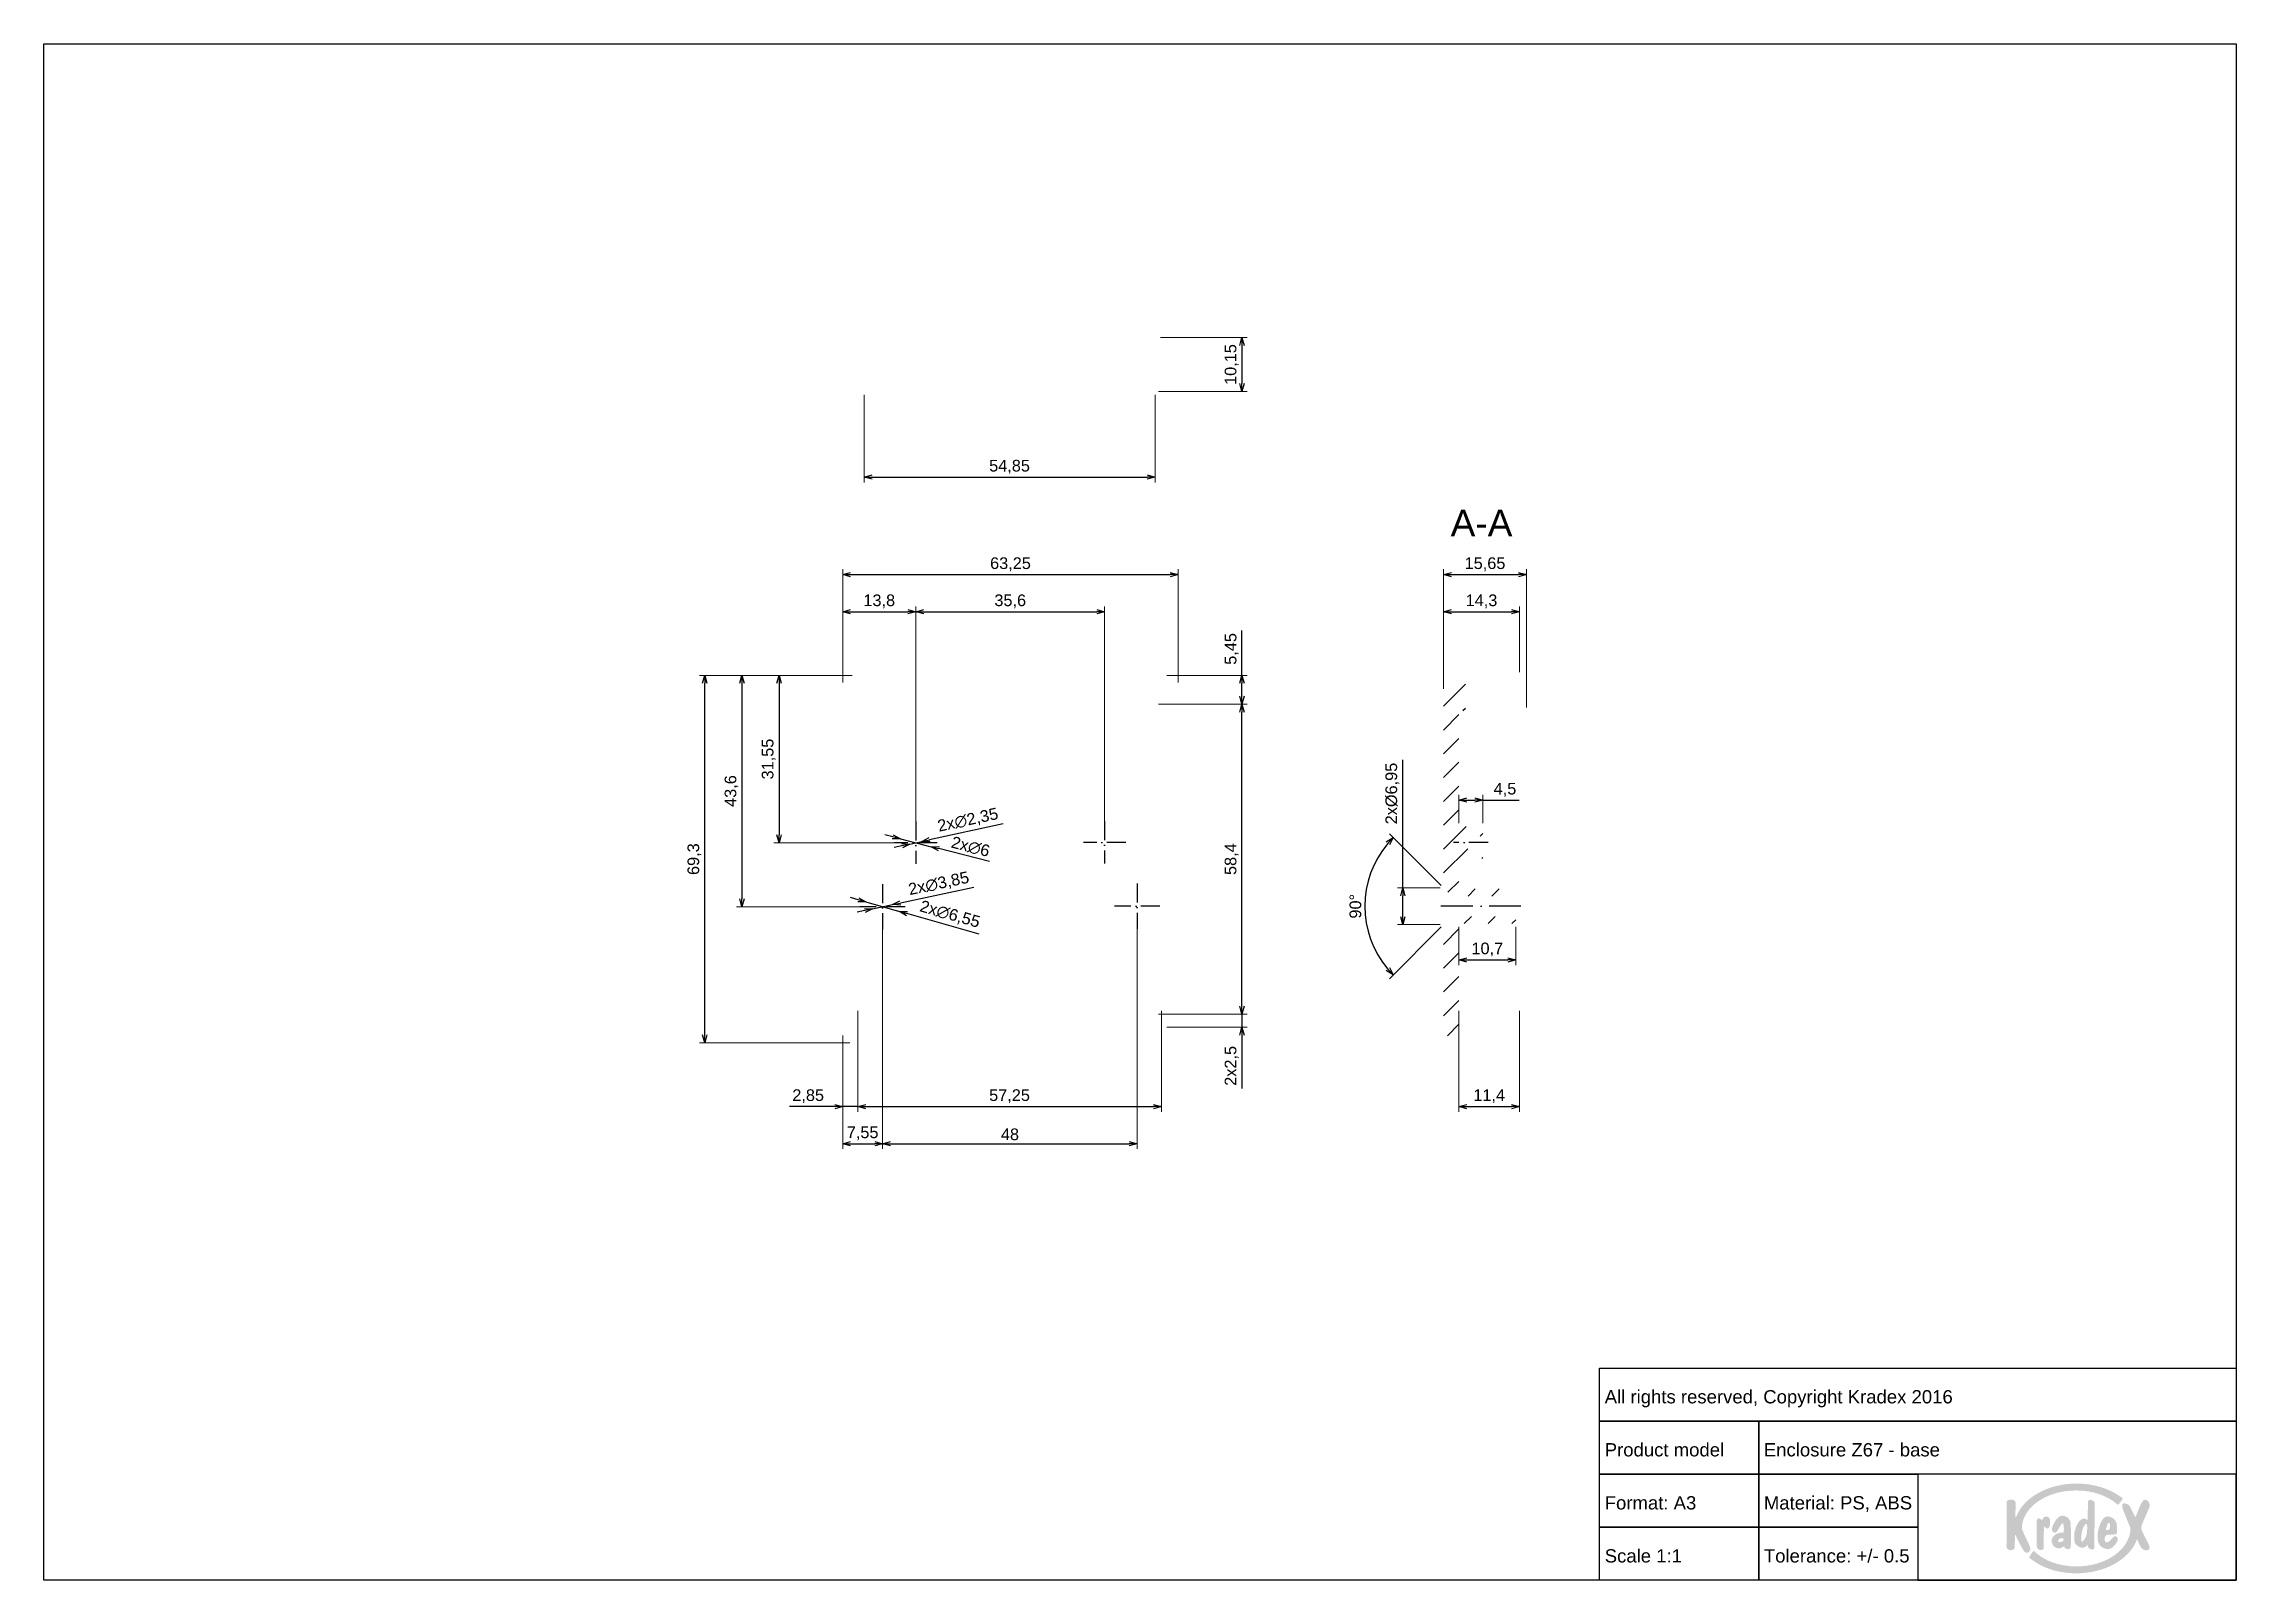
# Paper-space layout 'Base' of a CAD drawing. Header units: millimetres. Extents: x 0 to 414, y 1 to 290.
import ezdxf

# ---------------------------------------------------------------- set-up
doc = ezdxf.new("R2010")
doc.units = ezdxf.units.MM
doc.linetypes.add('ACAD_ISO10W100', pattern=[18, 12, -3, 0, -3])
for name, color, linetype, lineweight in [('MD_Annotation', 7, 'Continuous', 25), ('MD_Axes', 7, 'ACAD_ISO10W100', 25), ('MD_Hatching', 7, 'Continuous', 25)]:
    doc.layers.add(name, color=color, linetype=linetype, lineweight=lineweight)
doc.layers.add('Tabelka', color=7, linetype='Continuous')
doc.styles.get("Standard").update_dxf_attribs({"font": 'arial.ttf'})
doc.dimstyles.new('ISO-25', dxfattribs={"dimtxt": 2.2, "dimasz": 1.5, "dimexe": 1, "dimexo": 0.625, "dimtad": 1, "dimrnd": 0.05, "dimtxsty": 'Standard', "dimblk": 'OPEN30', "dimcen": 2.5, "dimadec": 0, "dimazin": 0, "dimtfac": 1, "dimtmove": 0, "dimatfit": 3, "dimfxl": 1, "dimlwe": 18, "dimarcsym": 0})

psp = doc.layouts.new('Base')

# ---------------------------------------------------------------- texts
at = {"insert": (293.511, 40.533), "char_height": 2.5, "attachment_point": 1}
psp.add_mtext_dynamic_manual_height_columns('\\P All rights reserved, Copyright Kradex 2016', width=120, gutter_width=12.5, heights=[0], dxfattribs=at)
at = {"layer": 'MD_Annotation', "color": 7, "insert": (271.262, 197.346), "char_height": 5, "width": 14.16439, "attachment_point": 8}
psp.add_mtext('A-A', dxfattribs=at)
at = {"layer": 'Tabelka', "char_height": 2.5, "attachment_point": 1}
for s, width, heights, insert in [('\\pi15;\\P\\pi0; Product model', 30, [9.962], (293.511, 30.533)), ('\\P Enclosure Z67 - base ', 90, [0], (323.511, 30.533)), ('\\P Format: A3', 30, [0], (293.511, 20.533)), ('\\P Material: PS, ABS', 30, [0], (323.511, 20.533)), ('\\P Scale 1:1', 30, [0], (293.511, 10.533)), ('\\P Tolerance: +/- 0.5', 30, [0], (323.511, 10.533))]:
    psp.add_mtext_dynamic_manual_height_columns(s, width=width, gutter_width=12.5, heights=heights, dxfattribs=dict(at, insert=insert))

# ---------------------------------------------------------------- blocks, each defined once
blk = doc.blocks.new('_Open30')
at = {"color": 0, "linetype": 'ByBlock', "lineweight": -2}
for p, q in [((-1, 0.27), (0, 0)), ((0, 0), (-1, -0.27)), ((0, 0), (-1, 0))]:
    blk.add_line(p, q, dxfattribs=at)
blk = doc.blocks.new('*D25')
at = {"layer": 'Defpoints', "color": 0, "transparency": 16777216}
for p in [(214.1, 190.13), (150.84, 169.13), (214.1, 169.13)]:
    blk.add_point(p, dxfattribs=at)
at = {"layer": 'MD_Annotation', "color": 0, "lineweight": 18, "transparency": 16777216}
for p, q in [((150.84, 169.76), (150.84, 191.13)), ((214.1, 169.76), (214.1, 191.13))]:
    blk.add_line(p, q, dxfattribs=at)
at = {"layer": 'MD_Annotation', "color": 0, "lineweight": -2, "transparency": 16777216}
blk.add_line((152.34, 190.13), (212.6, 190.13), dxfattribs=at)
at = {"layer": 'MD_Annotation', "color": 0, "lineweight": -2, "transparency": 16777216, "xscale": 1.5, "yscale": 1.5, "zscale": 1.5, "rotation": 180}
blk.add_blockref('_Open30', (150.84, 190.13), dxfattribs=at)
at = {"layer": 'MD_Annotation', "color": 0, "lineweight": -2, "transparency": 16777216, "xscale": 1.5, "yscale": 1.5, "zscale": 1.5}
blk.add_blockref('_Open30', (214.1, 190.13), dxfattribs=at)
at = {"layer": 'MD_Annotation', "color": 0, "transparency": 16777216, "insert": (182.47, 192.08), "char_height": 2.2, "attachment_point": 5}
blk.add_mtext('63,25', dxfattribs=at)
blk = doc.blocks.new('*D26')
at = {"layer": 'Defpoints', "color": 0, "transparency": 16777216}
for p in [(124.84, 171.13), (152.83, 171.13), (152.83, 101.83)]:
    blk.add_point(p, dxfattribs=at)
at = {"layer": 'MD_Annotation', "color": 0, "lineweight": 18, "transparency": 16777216}
for p, q in [((152.21, 171.13), (123.84, 171.13)), ((152.21, 101.83), (123.84, 101.83))]:
    blk.add_line(p, q, dxfattribs=at)
at = {"layer": 'MD_Annotation', "color": 0, "lineweight": -2, "transparency": 16777216}
blk.add_line((124.84, 103.33), (124.84, 169.63), dxfattribs=at)
at = {"layer": 'MD_Annotation', "color": 0, "lineweight": -2, "transparency": 16777216, "xscale": 1.5, "yscale": 1.5, "zscale": 1.5}
for p, rotation in [((124.84, 171.13), 90), ((124.84, 101.83), 270)]:
    blk.add_blockref('_Open30', p, dxfattribs=dict(at, rotation=rotation))
at = {"layer": 'MD_Annotation', "color": 0, "transparency": 16777216, "insert": (122.89, 136.48), "char_height": 2.2, "attachment_point": 5, "rotation": 90}
blk.add_mtext('69,3', dxfattribs=at)
blk = doc.blocks.new('*D27')
at = {"layer": 'Defpoints', "color": 0, "transparency": 16777216}
for p in [(164.62, 183.13), (150.84, 169.13), (164.62, 142.58)]:
    blk.add_point(p, dxfattribs=at)
at = {"layer": 'MD_Annotation', "color": 0, "lineweight": 18, "transparency": 16777216}
for p, q in [((150.84, 169.76), (150.84, 184.13)), ((164.62, 143.2), (164.62, 184.13))]:
    blk.add_line(p, q, dxfattribs=at)
at = {"layer": 'MD_Annotation', "color": 0, "lineweight": -2, "transparency": 16777216}
blk.add_line((152.34, 183.13), (163.12, 183.13), dxfattribs=at)
at = {"layer": 'MD_Annotation', "color": 0, "lineweight": -2, "transparency": 16777216, "xscale": 1.5, "yscale": 1.5, "zscale": 1.5, "rotation": 180}
blk.add_blockref('_Open30', (150.84, 183.13), dxfattribs=at)
at = {"layer": 'MD_Annotation', "color": 0, "lineweight": -2, "transparency": 16777216, "xscale": 1.5, "yscale": 1.5, "zscale": 1.5}
blk.add_blockref('_Open30', (164.62, 183.13), dxfattribs=at)
at = {"layer": 'MD_Annotation', "color": 0, "transparency": 16777216, "insert": (157.73, 185.08), "char_height": 2.2, "attachment_point": 5}
blk.add_mtext('13,8', dxfattribs=at)
blk = doc.blocks.new('*D28')
at = {"layer": 'Defpoints', "color": 0, "transparency": 16777216}
for p in [(200.22, 183.13), (164.62, 142.58), (200.22, 142.63)]:
    blk.add_point(p, dxfattribs=at)
at = {"layer": 'MD_Annotation', "color": 0, "lineweight": 18, "transparency": 16777216}
for p, q in [((164.62, 143.2), (164.62, 184.13)), ((200.22, 143.25), (200.22, 184.13))]:
    blk.add_line(p, q, dxfattribs=at)
at = {"layer": 'MD_Annotation', "color": 0, "lineweight": -2, "transparency": 16777216}
blk.add_line((166.12, 183.13), (198.72, 183.13), dxfattribs=at)
at = {"layer": 'MD_Annotation', "color": 0, "lineweight": -2, "transparency": 16777216, "xscale": 1.5, "yscale": 1.5, "zscale": 1.5, "rotation": 180}
blk.add_blockref('_Open30', (164.62, 183.13), dxfattribs=at)
at = {"layer": 'MD_Annotation', "color": 0, "lineweight": -2, "transparency": 16777216, "xscale": 1.5, "yscale": 1.5, "zscale": 1.5}
blk.add_blockref('_Open30', (200.22, 183.13), dxfattribs=at)
at = {"layer": 'MD_Annotation', "color": 0, "transparency": 16777216, "insert": (182.42, 185.08), "char_height": 2.2, "attachment_point": 5}
blk.add_mtext('35,6', dxfattribs=at)
blk = doc.blocks.new('*D29')
at = {"layer": 'Defpoints', "color": 0, "transparency": 16777216}
for p in [(158.37, 124.23), (150.84, 103.83), (158.37, 82.83)]:
    blk.add_point(p, dxfattribs=at)
at = {"layer": 'MD_Annotation', "color": 0, "lineweight": 18, "transparency": 16777216}
for p, q in [((158.37, 123.6), (158.37, 81.83)), ((150.84, 103.2), (150.84, 81.83))]:
    blk.add_line(p, q, dxfattribs=at)
at = {"layer": 'MD_Annotation', "color": 0, "lineweight": -2, "transparency": 16777216}
blk.add_line((152.34, 82.83), (156.87, 82.83), dxfattribs=at)
at = {"layer": 'MD_Annotation', "color": 0, "lineweight": -2, "transparency": 16777216, "xscale": 1.5, "yscale": 1.5, "zscale": 1.5, "rotation": 180}
blk.add_blockref('_Open30', (150.84, 82.83), dxfattribs=at)
at = {"layer": 'MD_Annotation', "color": 0, "lineweight": -2, "transparency": 16777216, "xscale": 1.5, "yscale": 1.5, "zscale": 1.5}
blk.add_blockref('_Open30', (158.37, 82.83), dxfattribs=at)
at = {"layer": 'MD_Annotation', "color": 0, "transparency": 16777216, "insert": (154.6, 84.77), "char_height": 2.2, "attachment_point": 5}
blk.add_mtext('7,55', dxfattribs=at)
blk = doc.blocks.new('*D30')
at = {"layer": 'Defpoints', "color": 0, "transparency": 16777216}
for p in [(158.37, 124.23), (206.37, 124.33), (206.37, 82.83)]:
    blk.add_point(p, dxfattribs=at)
at = {"layer": 'MD_Annotation', "color": 0, "lineweight": 18, "transparency": 16777216}
for p, q in [((158.37, 123.6), (158.37, 81.83)), ((206.37, 123.7), (206.37, 81.83))]:
    blk.add_line(p, q, dxfattribs=at)
at = {"layer": 'MD_Annotation', "color": 0, "lineweight": -2, "transparency": 16777216}
blk.add_line((159.87, 82.83), (204.87, 82.83), dxfattribs=at)
at = {"layer": 'MD_Annotation', "color": 0, "lineweight": -2, "transparency": 16777216, "xscale": 1.5, "yscale": 1.5, "zscale": 1.5, "rotation": 180}
blk.add_blockref('_Open30', (158.37, 82.83), dxfattribs=at)
at = {"layer": 'MD_Annotation', "color": 0, "lineweight": -2, "transparency": 16777216, "xscale": 1.5, "yscale": 1.5, "zscale": 1.5}
blk.add_blockref('_Open30', (206.37, 82.83), dxfattribs=at)
at = {"layer": 'MD_Annotation', "color": 0, "transparency": 16777216, "insert": (182.37, 84.58), "char_height": 2.2, "attachment_point": 5}
blk.add_mtext('48', dxfattribs=at)
blk = doc.blocks.new('*D31')
at = {"layer": 'Defpoints', "color": 0, "transparency": 16777216}
for p in [(152.83, 171.13), (138.84, 139.58), (161.62, 139.58)]:
    blk.add_point(p, dxfattribs=at)
at = {"layer": 'MD_Annotation', "color": 0, "lineweight": 18, "transparency": 16777216}
for p, q in [((152.21, 171.13), (137.84, 171.13)), ((160.99, 139.58), (137.84, 139.58))]:
    blk.add_line(p, q, dxfattribs=at)
at = {"layer": 'MD_Annotation', "color": 0, "lineweight": -2, "transparency": 16777216}
blk.add_line((138.84, 169.63), (138.84, 141.08), dxfattribs=at)
at = {"layer": 'MD_Annotation', "color": 0, "lineweight": -2, "transparency": 16777216, "xscale": 1.5, "yscale": 1.5, "zscale": 1.5}
for p, rotation in [((138.84, 171.13), 90), ((138.84, 139.58), 270)]:
    blk.add_blockref('_Open30', p, dxfattribs=dict(at, rotation=rotation))
at = {"layer": 'MD_Annotation', "color": 0, "transparency": 16777216, "insert": (136.89, 155.35), "char_height": 2.2, "attachment_point": 5, "rotation": 90}
blk.add_mtext('31,55', dxfattribs=at)
blk = doc.blocks.new('*D32')
at = {"layer": 'Defpoints', "color": 0, "transparency": 16777216}
for p in [(153.24, 171.13), (131.84, 127.5), (155.09, 127.5)]:
    blk.add_point(p, dxfattribs=at)
at = {"layer": 'MD_Annotation', "color": 0, "lineweight": 18, "transparency": 16777216}
for p, q in [((152.62, 171.13), (130.84, 171.13)), ((154.47, 127.5), (130.84, 127.5))]:
    blk.add_line(p, q, dxfattribs=at)
at = {"layer": 'MD_Annotation', "color": 0, "lineweight": -2, "transparency": 16777216}
blk.add_line((131.84, 169.63), (131.84, 129), dxfattribs=at)
at = {"layer": 'MD_Annotation', "color": 0, "lineweight": -2, "transparency": 16777216, "xscale": 1.5, "yscale": 1.5, "zscale": 1.5}
for p, rotation in [((131.84, 171.13), 90), ((131.84, 127.5), 270)]:
    blk.add_blockref('_Open30', p, dxfattribs=dict(at, rotation=rotation))
at = {"layer": 'MD_Annotation', "color": 0, "transparency": 16777216, "insert": (129.89, 149.32), "char_height": 2.2, "attachment_point": 5, "rotation": 90}
blk.add_mtext('43,6', dxfattribs=at)
blk = doc.blocks.new('*D33')
at = {"layer": 'Defpoints', "color": 0, "transparency": 16777216}
for p in [(163.47, 139.33), (165.77, 139.83)]:
    blk.add_point(p, dxfattribs=at)
at = {"layer": 'MD_Annotation', "color": 0, "lineweight": -2, "transparency": 16777216}
for p, q in [((181.07, 143.14), (167.23, 140.14)), ((162, 139.01), (160.54, 138.69)), ((163.47, 139.33), (165.77, 139.83))]:
    blk.add_line(p, q, dxfattribs=at)
at = {"layer": 'MD_Annotation', "color": 0, "lineweight": -2, "transparency": 16777216, "xscale": 1.5, "yscale": 1.5, "zscale": 1.5}
for p, rotation in [((165.77, 139.83), 192.2193634947189), ((163.47, 139.33), 12.21936349471884)]:
    blk.add_blockref('_Open30', p, dxfattribs=dict(at, rotation=rotation))
at = {"layer": 'MD_Annotation', "color": 0, "transparency": 16777216, "insert": (174.46, 143.74), "char_height": 2.2, "attachment_point": 5, "rotation": 12.2194}
blk.add_mtext('2x∅2,35', dxfattribs=at)
blk = doc.blocks.new('*D34')
at = {"layer": 'Defpoints', "color": 0, "transparency": 16777216}
for p in [(161.71, 140.32), (167.52, 138.83)]:
    blk.add_point(p, dxfattribs=at)
at = {"layer": 'MD_Annotation', "color": 0, "lineweight": -2, "transparency": 16777216}
for p, q in [((160.26, 140.7), (158.81, 141.07)), ((161.71, 140.32), (167.52, 138.83)), ((178.53, 136.01), (168.98, 138.46))]:
    blk.add_line(p, q, dxfattribs=at)
at = {"layer": 'MD_Annotation', "color": 0, "lineweight": -2, "transparency": 16777216, "xscale": 1.5, "yscale": 1.5, "zscale": 1.5}
for p, rotation in [((161.71, 140.32), 345.6069136427466), ((167.52, 138.83), 165.6069136427465)]:
    blk.add_blockref('_Open30', p, dxfattribs=dict(at, rotation=rotation))
at = {"layer": 'MD_Annotation', "color": 0, "transparency": 16777216, "insert": (174.93, 138.8), "char_height": 2.2, "attachment_point": 5, "rotation": 345.6069}
blk.add_mtext('2x∅6', dxfattribs=at)
blk = doc.blocks.new('*D35')
at = {"layer": 'Defpoints', "color": 0, "transparency": 16777216}
for p in [(156.48, 127.11), (160.25, 127.9)]:
    blk.add_point(p, dxfattribs=at)
at = {"layer": 'MD_Annotation', "color": 0, "lineweight": -2, "transparency": 16777216}
for p, q in [((175.57, 131.13), (161.72, 128.21)), ((155.02, 126.8), (153.55, 126.49)), ((156.48, 127.11), (160.25, 127.9))]:
    blk.add_line(p, q, dxfattribs=at)
at = {"layer": 'MD_Annotation', "color": 0, "lineweight": -2, "transparency": 16777216, "xscale": 1.5, "yscale": 1.5, "zscale": 1.5}
for p, rotation in [((160.25, 127.9), 191.8884390654958), ((156.48, 127.11), 11.88843906549582)]:
    blk.add_blockref('_Open30', p, dxfattribs=dict(at, rotation=rotation))
at = {"layer": 'MD_Annotation', "color": 0, "transparency": 16777216, "insert": (168.97, 131.76), "char_height": 2.2, "attachment_point": 5, "rotation": 11.8884}
blk.add_mtext('2x∅3,85', dxfattribs=at)
blk = doc.blocks.new('*D36')
at = {"layer": 'Defpoints', "color": 0, "transparency": 16777216}
for p in [(155.22, 128.4), (161.52, 126.61)]:
    blk.add_point(p, dxfattribs=at)
at = {"layer": 'MD_Annotation', "color": 0, "lineweight": -2, "transparency": 16777216}
for p, q in [((153.77, 128.81), (152.33, 129.22)), ((155.22, 128.4), (161.52, 126.61)), ((176.58, 122.33), (162.96, 126.2))]:
    blk.add_line(p, q, dxfattribs=at)
at = {"layer": 'MD_Annotation', "color": 0, "lineweight": -2, "transparency": 16777216, "xscale": 1.5, "yscale": 1.5, "zscale": 1.5}
for p, rotation in [((155.22, 128.4), 344.1389193165032), ((161.52, 126.61), 164.1389193165031)]:
    blk.add_blockref('_Open30', p, dxfattribs=dict(at, rotation=rotation))
at = {"layer": 'MD_Annotation', "color": 0, "transparency": 16777216, "insert": (171.03, 125.97), "char_height": 2.2, "attachment_point": 5, "rotation": 344.1389}
blk.add_mtext('2x∅6,55', dxfattribs=at)
blk = doc.blocks.new('*D38')
at = {"layer": 'Defpoints', "color": 0, "transparency": 16777216}
for p in [(153.67, 108.48), (210.92, 108.48), (210.92, 89.83)]:
    blk.add_point(p, dxfattribs=at)
at = {"layer": 'MD_Annotation', "color": 0, "lineweight": 18, "transparency": 16777216}
for p, q in [((153.67, 107.85), (153.67, 88.83)), ((210.92, 107.85), (210.92, 88.83))]:
    blk.add_line(p, q, dxfattribs=at)
at = {"layer": 'MD_Annotation', "color": 0, "lineweight": -2, "transparency": 16777216}
blk.add_line((155.17, 89.83), (209.42, 89.83), dxfattribs=at)
at = {"layer": 'MD_Annotation', "color": 0, "lineweight": -2, "transparency": 16777216, "xscale": 1.5, "yscale": 1.5, "zscale": 1.5, "rotation": 180}
blk.add_blockref('_Open30', (153.67, 89.83), dxfattribs=at)
at = {"layer": 'MD_Annotation', "color": 0, "lineweight": -2, "transparency": 16777216, "xscale": 1.5, "yscale": 1.5, "zscale": 1.5}
blk.add_blockref('_Open30', (210.92, 89.83), dxfattribs=at)
at = {"layer": 'MD_Annotation', "color": 0, "transparency": 16777216, "insert": (182.29, 91.78), "char_height": 2.2, "attachment_point": 5}
blk.add_mtext('57,25', dxfattribs=at)
blk = doc.blocks.new('*D39')
at = {"layer": 'Defpoints', "color": 0, "transparency": 16777216}
for p in [(278.4, 183.13), (278.4, 171.13), (264.1, 167.99)]:
    blk.add_point(p, dxfattribs=at)
at = {"layer": 'MD_Annotation', "color": 0, "lineweight": 18, "transparency": 16777216}
for p, q in [((264.1, 168.61), (264.1, 184.13)), ((278.4, 171.75), (278.4, 184.13))]:
    blk.add_line(p, q, dxfattribs=at)
at = {"layer": 'MD_Annotation', "color": 0, "lineweight": -2, "transparency": 16777216}
blk.add_line((265.6, 183.13), (276.9, 183.13), dxfattribs=at)
at = {"layer": 'MD_Annotation', "color": 0, "lineweight": -2, "transparency": 16777216, "xscale": 1.5, "yscale": 1.5, "zscale": 1.5, "rotation": 180}
blk.add_blockref('_Open30', (264.1, 183.13), dxfattribs=at)
at = {"layer": 'MD_Annotation', "color": 0, "lineweight": -2, "transparency": 16777216, "xscale": 1.5, "yscale": 1.5, "zscale": 1.5}
blk.add_blockref('_Open30', (278.4, 183.13), dxfattribs=at)
at = {"layer": 'MD_Annotation', "color": 0, "transparency": 16777216, "insert": (271.25, 185.08), "char_height": 2.2, "attachment_point": 5}
blk.add_mtext('14,3', dxfattribs=at)
blk = doc.blocks.new('*D40')
at = {"layer": 'Defpoints', "color": 0, "transparency": 16777216}
for p in [(279.75, 190.13), (264.1, 167.99), (279.75, 164.43)]:
    blk.add_point(p, dxfattribs=at)
at = {"layer": 'MD_Annotation', "color": 0, "lineweight": 18, "transparency": 16777216}
for p, q in [((264.1, 168.61), (264.1, 191.13)), ((279.75, 165.05), (279.75, 191.13))]:
    blk.add_line(p, q, dxfattribs=at)
at = {"layer": 'MD_Annotation', "color": 0, "lineweight": -2, "transparency": 16777216}
blk.add_line((265.6, 190.13), (278.25, 190.13), dxfattribs=at)
at = {"layer": 'MD_Annotation', "color": 0, "lineweight": -2, "transparency": 16777216, "xscale": 1.5, "yscale": 1.5, "zscale": 1.5, "rotation": 180}
blk.add_blockref('_Open30', (264.1, 190.13), dxfattribs=at)
at = {"layer": 'MD_Annotation', "color": 0, "lineweight": -2, "transparency": 16777216, "xscale": 1.5, "yscale": 1.5, "zscale": 1.5}
blk.add_blockref('_Open30', (279.75, 190.13), dxfattribs=at)
at = {"layer": 'MD_Annotation', "color": 0, "transparency": 16777216, "insert": (271.92, 192.08), "char_height": 2.2, "attachment_point": 5}
blk.add_mtext('15,65', dxfattribs=at)
blk = doc.blocks.new('*D41')
at = {"layer": 'Defpoints', "color": 0, "transparency": 16777216}
for p in [(267, 108.48), (278.4, 108.48), (278.4, 89.83)]:
    blk.add_point(p, dxfattribs=at)
at = {"layer": 'MD_Annotation', "color": 0, "lineweight": 18, "transparency": 16777216}
for p, q in [((267, 107.85), (267, 88.83)), ((278.4, 107.85), (278.4, 88.83))]:
    blk.add_line(p, q, dxfattribs=at)
at = {"layer": 'MD_Annotation', "color": 0, "lineweight": -2, "transparency": 16777216}
blk.add_line((268.5, 89.83), (276.9, 89.83), dxfattribs=at)
at = {"layer": 'MD_Annotation', "color": 0, "lineweight": -2, "transparency": 16777216, "xscale": 1.5, "yscale": 1.5, "zscale": 1.5, "rotation": 180}
blk.add_blockref('_Open30', (267, 89.83), dxfattribs=at)
at = {"layer": 'MD_Annotation', "color": 0, "lineweight": -2, "transparency": 16777216, "xscale": 1.5, "yscale": 1.5, "zscale": 1.5}
blk.add_blockref('_Open30', (278.4, 89.83), dxfattribs=at)
at = {"layer": 'MD_Annotation', "color": 0, "transparency": 16777216, "insert": (272.7, 91.78), "char_height": 2.2, "attachment_point": 5}
blk.add_mtext('11,4', dxfattribs=at)
blk = doc.blocks.new('*D42')
at = {"layer": 'Defpoints', "color": 0, "transparency": 16777216}
for p in [(267, 124.33), (277.7, 124.33), (277.7, 117.49)]:
    blk.add_point(p, dxfattribs=at)
at = {"layer": 'MD_Annotation', "color": 0, "lineweight": 18, "transparency": 16777216}
for p, q in [((267, 123.7), (267, 116.49)), ((277.7, 123.7), (277.7, 116.49))]:
    blk.add_line(p, q, dxfattribs=at)
at = {"layer": 'MD_Annotation', "color": 0, "lineweight": -2, "transparency": 16777216}
blk.add_line((268.5, 117.49), (276.2, 117.49), dxfattribs=at)
at = {"layer": 'MD_Annotation', "color": 0, "lineweight": -2, "transparency": 16777216, "xscale": 1.5, "yscale": 1.5, "zscale": 1.5, "rotation": 180}
blk.add_blockref('_Open30', (267, 117.49), dxfattribs=at)
at = {"layer": 'MD_Annotation', "color": 0, "lineweight": -2, "transparency": 16777216, "xscale": 1.5, "yscale": 1.5, "zscale": 1.5}
blk.add_blockref('_Open30', (277.7, 117.49), dxfattribs=at)
at = {"layer": 'MD_Annotation', "color": 0, "transparency": 16777216, "insert": (272.35, 119.44), "char_height": 2.2, "attachment_point": 5}
blk.add_mtext('10,7', dxfattribs=at)
blk = doc.blocks.new('*D43')
at = {"layer": 'Defpoints', "color": 0, "transparency": 16777216}
for p in [(271.5, 147.62), (267, 142.63), (271.5, 142.63)]:
    blk.add_point(p, dxfattribs=at)
at = {"layer": 'MD_Annotation', "color": 0, "lineweight": 18, "transparency": 16777216}
for p, q in [((267, 143.25), (267, 148.62)), ((271.5, 143.25), (271.5, 148.62))]:
    blk.add_line(p, q, dxfattribs=at)
at = {"layer": 'MD_Annotation', "color": 0, "lineweight": -2, "transparency": 16777216}
for p, q in [((268.5, 147.62), (270, 147.62)), ((271.5, 147.62), (278.36, 147.62))]:
    blk.add_line(p, q, dxfattribs=at)
at = {"layer": 'MD_Annotation', "color": 0, "lineweight": -2, "transparency": 16777216, "xscale": 1.5, "yscale": 1.5, "zscale": 1.5, "rotation": 180}
blk.add_blockref('_Open30', (267, 147.62), dxfattribs=at)
at = {"layer": 'MD_Annotation', "color": 0, "lineweight": -2, "transparency": 16777216, "xscale": 1.5, "yscale": 1.5, "zscale": 1.5}
blk.add_blockref('_Open30', (271.5, 147.62), dxfattribs=at)
at = {"layer": 'MD_Annotation', "color": 0, "transparency": 16777216, "insert": (275.68, 149.56), "char_height": 2.2, "attachment_point": 5}
blk.add_mtext('4,5', dxfattribs=at)
blk = doc.blocks.new('*D44')
at = {"layer": 'Defpoints', "color": 0, "transparency": 16777216}
for p in [(264.1, 131.08), (256.43, 124.13), (264.1, 124.13)]:
    blk.add_point(p, dxfattribs=at)
at = {"layer": 'MD_Annotation', "color": 0, "lineweight": -2, "transparency": 16777216}
for p, q in [((256.43, 131.08), (256.43, 155.18)), ((256.43, 125.63), (256.43, 129.58))]:
    blk.add_line(p, q, dxfattribs=at)
at = {"layer": 'MD_Annotation', "color": 0, "lineweight": 18, "transparency": 16777216}
for p, q in [((263.47, 131.08), (255.43, 131.08)), ((263.47, 124.13), (255.43, 124.13))]:
    blk.add_line(p, q, dxfattribs=at)
at = {"layer": 'MD_Annotation', "color": 0, "lineweight": -2, "transparency": 16777216, "xscale": 1.5, "yscale": 1.5, "zscale": 1.5}
for p, rotation in [((256.43, 131.08), 90), ((256.43, 124.13), 270)]:
    blk.add_blockref('_Open30', p, dxfattribs=dict(at, rotation=rotation))
at = {"layer": 'MD_Annotation', "color": 0, "transparency": 16777216, "insert": (254.45, 148.85), "char_height": 2.2, "attachment_point": 5, "rotation": 90}
blk.add_mtext('2x%%C6,95', dxfattribs=at)
blk = doc.blocks.new('*D45')
at = {"layer": 'Defpoints', "color": 0, "transparency": 16777216}
for p in [(249.87, 132.35), (264.1, 131.08), (265.65, 129.53), (264.1, 124.13), (265.65, 125.68)]:
    blk.add_point(p, dxfattribs=at)
at = {"layer": 'MD_Annotation', "color": 0, "lineweight": 18, "transparency": 16777216}
for p, q in [((263.66, 131.52), (253.91, 141.27)), ((263.66, 123.69), (253.91, 113.94))]:
    blk.add_line(p, q, dxfattribs=at)
at = {"layer": 'MD_Annotation', "color": 0, "lineweight": -2, "transparency": 16777216}
blk.add_arc((267.57, 127.6), 18.32, 139.6915, 220.3085, dxfattribs=at)
at = {"layer": 'MD_Annotation', "color": 0, "lineweight": -2, "transparency": 16777216, "xscale": 1.5, "yscale": 1.5, "zscale": 1.5}
for p, rotation in [((254.62, 140.56), 47.34572608584839), ((254.62, 114.65), 312.6542739141851)]:
    blk.add_blockref('_Open30', p, dxfattribs=dict(at, rotation=rotation))
at = {"layer": 'MD_Annotation', "color": 0, "transparency": 16777216, "insert": (247.5, 127.6), "char_height": 2.2, "attachment_point": 5, "rotation": 90}
blk.add_mtext('90°', dxfattribs=at)
blk = doc.blocks.new('*D48')
at = {"layer": 'Defpoints', "color": 0, "transparency": 16777216}
for p in [(154.87, 224.66), (209.71, 224.66), (209.71, 208.51)]:
    blk.add_point(p, dxfattribs=at)
at = {"layer": 'MD_Annotation', "color": 0, "lineweight": 18, "transparency": 16777216}
for p, q in [((154.87, 224.04), (154.87, 207.51)), ((209.71, 224.04), (209.71, 207.51))]:
    blk.add_line(p, q, dxfattribs=at)
at = {"layer": 'MD_Annotation', "color": 0, "lineweight": -2, "transparency": 16777216}
blk.add_line((156.37, 208.51), (208.21, 208.51), dxfattribs=at)
at = {"layer": 'MD_Annotation', "color": 0, "lineweight": -2, "transparency": 16777216, "xscale": 1.5, "yscale": 1.5, "zscale": 1.5, "rotation": 180}
blk.add_blockref('_Open30', (154.87, 208.51), dxfattribs=at)
at = {"layer": 'MD_Annotation', "color": 0, "lineweight": -2, "transparency": 16777216, "xscale": 1.5, "yscale": 1.5, "zscale": 1.5}
blk.add_blockref('_Open30', (209.71, 208.51), dxfattribs=at)
at = {"layer": 'MD_Annotation', "color": 0, "transparency": 16777216, "insert": (182.29, 210.46), "char_height": 2.2, "attachment_point": 5}
blk.add_mtext('54,85', dxfattribs=at)
blk = doc.blocks.new('*D49')
at = {"layer": 'Defpoints', "color": 0, "transparency": 16777216}
for p in [(210.09, 234.81), (209.71, 224.66), (226.1, 224.66)]:
    blk.add_point(p, dxfattribs=at)
at = {"layer": 'MD_Annotation', "color": 0, "lineweight": 18, "transparency": 16777216}
for p, q in [((210.72, 234.81), (227.1, 234.81)), ((210.34, 224.66), (227.1, 224.66))]:
    blk.add_line(p, q, dxfattribs=at)
at = {"layer": 'MD_Annotation', "color": 0, "lineweight": -2, "transparency": 16777216}
blk.add_line((226.1, 233.31), (226.1, 226.16), dxfattribs=at)
at = {"layer": 'MD_Annotation', "color": 0, "lineweight": -2, "transparency": 16777216, "xscale": 1.5, "yscale": 1.5, "zscale": 1.5}
for p, rotation in [((226.1, 234.81), 90), ((226.1, 224.66), 270)]:
    blk.add_blockref('_Open30', p, dxfattribs=dict(at, rotation=rotation))
at = {"layer": 'MD_Annotation', "color": 0, "transparency": 16777216, "insert": (224.15, 229.74), "char_height": 2.2, "attachment_point": 5, "rotation": 90}
blk.add_mtext('10,15', dxfattribs=at)
blk = doc.blocks.new('*D50')
at = {"layer": 'Defpoints', "color": 0, "transparency": 16777216}
for p in [(209.71, 165.68), (226.1, 165.68), (209.71, 107.28)]:
    blk.add_point(p, dxfattribs=at)
at = {"layer": 'MD_Annotation', "color": 0, "lineweight": 18, "transparency": 16777216}
for p, q in [((210.34, 165.68), (227.1, 165.68)), ((210.34, 107.28), (227.1, 107.28))]:
    blk.add_line(p, q, dxfattribs=at)
at = {"layer": 'MD_Annotation', "color": 0, "lineweight": -2, "transparency": 16777216}
blk.add_line((226.1, 108.78), (226.1, 164.18), dxfattribs=at)
at = {"layer": 'MD_Annotation', "color": 0, "lineweight": -2, "transparency": 16777216, "xscale": 1.5, "yscale": 1.5, "zscale": 1.5}
for p, rotation in [((226.1, 165.68), 90), ((226.1, 107.28), 270)]:
    blk.add_blockref('_Open30', p, dxfattribs=dict(at, rotation=rotation))
at = {"layer": 'MD_Annotation', "color": 0, "transparency": 16777216, "insert": (224.15, 136.48), "char_height": 2.2, "attachment_point": 5, "rotation": 90}
blk.add_mtext('58,4', dxfattribs=at)
blk = doc.blocks.new('*D86')
at = {"layer": 'Defpoints', "color": 0, "transparency": 16777216}
for p in [(150.84, 103.83), (153.67, 102.49), (153.67, 89.83)]:
    blk.add_point(p, dxfattribs=at)
at = {"layer": 'MD_Axes', "color": 0, "lineweight": 18, "transparency": 16777216}
for p, q in [((150.84, 103.2), (150.84, 88.83)), ((153.67, 101.87), (153.67, 88.83))]:
    blk.add_line(p, q, dxfattribs=at)
at = {"layer": 'MD_Axes', "color": 0, "lineweight": -2, "transparency": 16777216}
for p, q in [((149.34, 89.83), (140.82, 89.83)), ((153.67, 89.83), (150.84, 89.83)), ((155.17, 89.83), (156.67, 89.83))]:
    blk.add_line(p, q, dxfattribs=at)
at = {"layer": 'MD_Axes', "color": 0, "lineweight": -2, "transparency": 16777216, "xscale": 1.5, "yscale": 1.5, "zscale": 1.5}
blk.add_blockref('_Open30', (150.84, 89.83), dxfattribs=at)
at = {"layer": 'MD_Axes', "color": 0, "lineweight": -2, "transparency": 16777216, "xscale": 1.5, "yscale": 1.5, "zscale": 1.5, "rotation": 180}
blk.add_blockref('_Open30', (153.67, 89.83), dxfattribs=at)
at = {"layer": 'MD_Axes', "color": 0, "transparency": 16777216, "insert": (144.33, 91.78), "char_height": 2.2, "attachment_point": 5}
blk.add_mtext('2,85', dxfattribs=at)
blk = doc.blocks.new('*D87')
at = {"layer": 'Defpoints', "color": 0, "transparency": 16777216}
for p in [(211.34, 171.13), (211.34, 165.68), (226.1, 165.68)]:
    blk.add_point(p, dxfattribs=at)
at = {"layer": 'MD_Annotation', "color": 0, "lineweight": -2, "transparency": 16777216}
for p, q in [((226.1, 171.13), (226.1, 179.61)), ((226.1, 167.18), (226.1, 169.63))]:
    blk.add_line(p, q, dxfattribs=at)
at = {"layer": 'MD_Annotation', "color": 0, "lineweight": 18, "transparency": 16777216}
for p, q in [((211.97, 171.13), (227.1, 171.13)), ((211.97, 165.68), (227.1, 165.68))]:
    blk.add_line(p, q, dxfattribs=at)
at = {"layer": 'MD_Annotation', "color": 0, "lineweight": -2, "transparency": 16777216, "xscale": 1.5, "yscale": 1.5, "zscale": 1.5}
for p, rotation in [((226.1, 171.13), 90), ((226.1, 165.68), 270)]:
    blk.add_blockref('_Open30', p, dxfattribs=dict(at, rotation=rotation))
at = {"layer": 'MD_Annotation', "color": 0, "transparency": 16777216, "insert": (224.16, 176.12), "char_height": 2.2, "attachment_point": 5, "rotation": 90}
blk.add_mtext('5,45', dxfattribs=at)
blk = doc.blocks.new('*D88')
at = {"layer": 'Defpoints', "color": 0, "transparency": 16777216}
for p in [(211.34, 107.28), (211.34, 104.78), (226.1, 104.78)]:
    blk.add_point(p, dxfattribs=at)
at = {"layer": 'MD_Annotation', "color": 0, "lineweight": -2, "transparency": 16777216}
for p, q in [((226.1, 108.78), (226.1, 110.28)), ((226.1, 107.28), (226.1, 104.78)), ((226.1, 103.28), (226.1, 93.22))]:
    blk.add_line(p, q, dxfattribs=at)
at = {"layer": 'MD_Annotation', "color": 0, "lineweight": 18, "transparency": 16777216}
for p, q in [((211.97, 107.28), (227.1, 107.28)), ((211.97, 104.78), (227.1, 104.78))]:
    blk.add_line(p, q, dxfattribs=at)
at = {"layer": 'MD_Annotation', "color": 0, "lineweight": -2, "transparency": 16777216, "xscale": 1.5, "yscale": 1.5, "zscale": 1.5}
for p, rotation in [((226.1, 107.28), 270), ((226.1, 104.78), 90)]:
    blk.add_blockref('_Open30', p, dxfattribs=dict(at, rotation=rotation))
at = {"layer": 'MD_Annotation', "color": 0, "transparency": 16777216, "insert": (224.15, 97.5), "char_height": 2.2, "attachment_point": 5, "rotation": 90}
blk.add_mtext('2x2,5', dxfattribs=at)

# ---------------------------------------------------------------- dimensions: what is measured, and where the dimension line sits
at = {"layer": 'MD_Annotation'}
for base, p1, p2, angle, picture, middle in [((226.098, 224.661), (210.091, 234.811), (209.712, 224.661), 90, '*D49', (224.151, 229.736)), ((214.098, 190.128), (150.837, 169.132), (214.098, 169.133), 180, '*D25', (182.468, 192.076)), ((279.748, 190.128), (264.098, 167.985), (279.748, 164.428), 180, '*D40', (271.923, 192.076)), ((164.617, 183.128), (150.837, 169.132), (164.617, 142.578), 180, '*D27', (157.727, 185.076)), ((200.217, 183.128), (164.617, 142.578), (200.217, 142.628), 180, '*D28', (182.417, 185.076)), ((278.398, 183.128), (264.098, 167.985), (278.398, 171.128), 180, '*D39', (271.248, 185.076)), ((124.837, 171.128), (152.834, 101.828), (152.834, 171.128), 270, '*D26', (122.89, 136.478)), ((131.837327577, 127.50348862), (153.241536417, 171.12848862), (155.092478846, 127.50348862), 270, '*D32', (129.890226622, 149.31598862)), ((138.837, 139.578), (152.834, 171.128), (161.617, 139.578), 270, '*D31', (136.89, 155.353)), ((226.098, 165.678), (209.712, 107.278), (209.712, 165.678), 90, '*D50', (224.151, 136.478)), ((271.498, 147.62), (266.998, 142.628), (271.498, 142.628), 180, '*D43', (275.678, 149.563))]:
    dim = psp.add_linear_dim(base=base, p1=p1, p2=p2, angle=angle, dimstyle='ISO-25', override={"dimlfac": -1}, dxfattribs=at)
    dim.commit()
    dim.dimension.update_dxf_attribs({"geometry": picture, "text_midpoint": middle})
for base, p1, p2, picture, middle in [((209.712, 208.511), (154.871, 224.661), (209.712, 224.661), '*D48', (182.292, 210.458)), ((158.367, 82.828), (150.837, 103.825), (158.367, 124.228), '*D29', (154.602, 84.771)), ((206.367, 82.828), (158.367, 124.228), (206.367, 124.328), '*D30', (182.367, 84.577)), ((277.698, 117.489), (266.998, 124.328), (277.698, 124.328), '*D42', (272.348, 119.436)), ((210.917, 89.828), (153.667, 108.478), (210.917, 108.478), '*D38', (182.292, 91.776)), ((278.398, 89.828), (266.998, 108.478), (278.398, 108.478), '*D41', (272.698, 91.776))]:
    dim = psp.add_linear_dim(base=base, p1=p1, p2=p2, dimstyle='ISO-25', override={"dimlfac": -1}, dxfattribs=at)
    dim.commit()
    dim.dimension.update_dxf_attribs({"geometry": picture, "text_midpoint": middle})
dim = psp.add_linear_dim(base=(226.098, 165.678), p1=(211.342, 171.128), p2=(211.342, 165.678), angle=90, dimstyle='ISO-25', override={"dimlfac": -1}, dxfattribs=at)
dim.commit()
dim.dimension.update_dxf_attribs({"geometry": '*D87', "text_midpoint": (226.098, 176.119), "dimtype": 160})
for base, p1, p2, angle, text, picture, middle in [((256.43, 124.128), (264.098, 131.078), (264.098, 124.128), 270, '2x%%C<>', '*D44', (256.43, 148.848)), ((226.098, 104.778), (211.342, 107.278), (211.342, 104.778), 90, '2x<>', '*D88', (226.098, 97.501))]:
    dim = psp.add_linear_dim(base=base, p1=p1, p2=p2, angle=angle, text=text, dimstyle='ISO-25', override={"dimlfac": -1}, dxfattribs=at)
    dim.commit()
    dim.dimension.update_dxf_attribs({"geometry": picture, "text_midpoint": middle, "dimtype": 160})
dim = psp.add_diameter_dim_2p(p1=(163.469, 139.33), p2=(165.766, 139.827), text='2x<>', dimstyle='ISO-25', override={"dimlfac": -1}, dxfattribs=at)
dim.commit()
dim.dimension.update_dxf_attribs({"geometry": '*D33', "text_midpoint": (174.882, 141.801), "dimtype": 163})
for p1, p2, picture, middle in [((161.712, 140.324), (167.523, 138.833), '*D34', (174.48, 137.047)), ((156.484, 127.107), (160.251, 127.9), '*D35', (169.379, 129.822)), ((155.217, 128.399), (161.518, 126.608), '*D36', (170.49, 124.059))]:
    dim = psp.add_diameter_dim_2p(p1=p1, p2=p2, text='2x<>', dimstyle='ISO-25', override={"dimlfac": -1}, dxfattribs=at)
    dim.commit()
    dim.dimension.update_dxf_attribs({"geometry": picture, "text_midpoint": middle})
dim = psp.add_angular_dim_2l(base=(249.873, 132.346), line1=((265.648, 125.678), (264.098, 124.128)), line2=((264.098, 131.078), (265.648, 129.528)), dimstyle='ISO-25', override={"dimlfac": -1}, dxfattribs=at)
dim.commit()
dim.dimension.update_dxf_attribs({"geometry": '*D45', "text_midpoint": (247.5, 127.603)})
at = {"layer": 'MD_Axes'}
dim = psp.add_linear_dim(base=(153.667, 89.828), p1=(150.837, 103.825), p2=(153.667, 102.493), dimstyle='ISO-25', override={"dimlfac": -1}, dxfattribs=at)
dim.commit()
dim.dimension.update_dxf_attribs({"geometry": '*D86', "text_midpoint": (144.328, 89.828), "dimtype": 160})

# ---------------------------------------------------------------- hatches: boundary and pattern name
at = {"layer": 'MD_Hatching'}
h = psp.add_hatch(dxfattribs=at)
h.set_pattern_fill('ANSI31', color=256, style=0)
h.paths.add_polyline_path([(266.998, 133.106), (264.098, 133.106), (264.098, 131.078), (265.648, 129.528), (277.698, 129.528), (277.698, 130.878), (266.998, 130.878)], flags=0)
edge = h.paths.add_edge_path(flags=0)
edge.add_line((266.998, 124.328), (277.698, 124.328))
edge.add_line((277.698, 124.328), (277.698, 125.678))
edge.add_line((277.698, 125.678), (265.648, 125.678))
edge.add_line((265.648, 125.678), (264.098, 124.128))
edge.add_line((264.098, 124.128), (264.098, 104.972))
edge.add_ellipse((266.598, 104.972), major_axis=(-2.5, 0), ratio=1, start_angle=0, end_angle=86.89784)
edge.add_line((266.463, 102.475), (266.998, 102.446))
edge.add_line((266.998, 102.446), (266.998, 103.678))
edge.add_line((266.998, 103.678), (268.248, 103.678))
edge.add_line((268.248, 103.678), (268.248, 104.778))
edge.add_line((268.248, 104.778), (266.998, 104.778))
edge.add_line((266.998, 104.778), (266.998, 107.278))
edge.add_line((266.998, 107.278), (268.248, 107.278))
edge.add_line((268.248, 107.278), (268.248, 108.478))
edge.add_line((268.248, 108.478), (266.998, 108.478))
edge.add_line((266.998, 108.478), (266.998, 124.328))
edge = h.paths.add_edge_path(flags=0)
edge.add_line((266.998, 133.106), (266.998, 136.628))
edge.add_line((266.998, 136.628), (271.498, 136.628))
edge.add_line((271.498, 136.628), (271.498, 138.453))
edge.add_line((271.498, 138.453), (266.998, 138.453))
edge.add_line((266.998, 138.453), (266.998, 140.803))
edge.add_line((266.998, 140.803), (271.498, 140.803))
edge.add_line((271.498, 140.803), (271.498, 142.628))
edge.add_line((271.498, 142.628), (266.998, 142.628))
edge.add_line((266.998, 142.628), (266.998, 164.478))
edge.add_line((266.998, 164.478), (268.248, 164.478))
edge.add_line((268.248, 164.478), (268.248, 165.678))
edge.add_line((268.248, 165.678), (266.998, 165.678))
edge.add_line((266.998, 165.678), (266.998, 168.178))
edge.add_line((266.998, 168.178), (268.248, 168.178))
edge.add_line((268.248, 168.178), (268.248, 169.478))
edge.add_line((268.248, 169.478), (266.998, 169.478))
edge.add_line((266.998, 169.478), (266.998, 170.511))
edge.add_line((266.998, 170.511), (266.463, 170.482))
edge.add_ellipse((266.598, 167.985), major_axis=(-0.135, 2.496), ratio=1, start_angle=0, end_angle=86.89784)
edge.add_line((264.098, 167.985), (264.098, 133.106))
edge.add_line((264.098, 133.106), (266.998, 133.106))
at = {"layer": 'Tabelka', "true_color": 0x00539f}
h = psp.add_hatch(color=154, dxfattribs=at)
h.dxf.hatch_style = 2
edge = h.paths.add_edge_path()
edge.add_spline(control_points=[(374.434, 7.303), (374.434, 7.303), (373.493, 9.32), (373.493, 9.32), (373.009, 10.334), (373.118, 10.427), (373.125, 10.708), (373.136, 10.836), (373.18, 11.082), (373.254, 11.451), (374.129, 14.941), (378.332, 17.452), (383.413, 17.452), (386.521, 17.452), (389.292, 16.422), (391.122, 14.82), (391.194, 14.757), (391.285, 14.731), (391.35, 14.82), (391.39, 14.876), (392.02, 15.709), (392.062, 15.763), (392.129, 15.848), (392.147, 15.944), (392.029, 16.036), (389.885, 17.703), (386.817, 18.743), (383.413, 18.743), (378.344, 18.743), (374.024, 16.432), (372.378, 13.194), (372.331, 13.098), (372.32, 13.071), (372.264, 12.958), (371.974, 12.256), (371.894, 12.143), (371.907, 12.942), (371.907, 12.942), (371.937, 15.079), (371.937, 15.079), (371.945, 15.585), (371.555, 15.714), (370.929, 15.699), (370.456, 15.689), (370.249, 15.486), (370.248, 15.135), (370.248, 15.135), (370.219, 6.955), (370.219, 6.955), (370.218, 6.567), (370.487, 6.184), (370.996, 6.166), (371.532, 6.148), (371.728, 6.469), (371.74, 6.73), (371.791, 7.764), (371.818, 8.284), (371.818, 8.607), (371.804, 9.426), (371.923, 9.026), (372.099, 8.649), (372.474, 7.838), (372.999, 6.866), (373.534, 5.993), (373.714, 5.699), (374.093, 5.619), (374.399, 5.821), (374.981, 6.204), (374.618, 6.898), (374.434, 7.303), (374.434, 7.303), (374.434, 7.303), (374.434, 7.303)], knot_values=[0, 0, 0, 0, 1, 1, 1, 2, 2, 2, 3, 3, 3, 4, 4, 4, 5, 5, 5, 6, 6, 6, 7, 7, 7, 8, 8, 8, 9, 9, 9, 10, 10, 10, 11, 11, 11, 12, 12, 12, 13, 13, 13, 14, 14, 14, 15, 15, 15, 16, 16, 16, 17, 17, 17, 18, 18, 18, 19, 19, 19, 20, 20, 20, 21, 21, 21, 22, 22, 22, 23, 23, 23, 24, 24, 24, 24], degree=3, periodic=0)
edge = h.paths.add_edge_path()
edge.add_spline(control_points=[(377.59, 10.426), (377.821, 9.999), (378.416, 10.388), (378.416, 11.023), (378.416, 11.174), (378.416, 11.818), (378.416, 11.818), (378.416, 12.291), (378.107, 12.518), (377.782, 12.518), (377.432, 12.518), (377.251, 12.424), (377.146, 12.246), (377.105, 12.176), (377.061, 11.859), (376.883, 11.877), (376.708, 11.894), (376.66, 12.175), (376.354, 12.181), (376.101, 12.181), (375.882, 12.052), (375.882, 11.527), (375.882, 11.527), (375.882, 7.139), (375.882, 7.139), (375.882, 6.77), (376.089, 6.203), (376.632, 6.203), (377.134, 6.203), (377.245, 6.487), (377.25, 6.687), (377.25, 6.687), (377.242, 8.886), (377.263, 9.98), (377.276, 10.642), (377.339, 10.89), (377.59, 10.426), (377.59, 10.426), (377.59, 10.426), (377.59, 10.426)], knot_values=[0, 0, 0, 0, 1, 1, 1, 2, 2, 2, 3, 3, 3, 4, 4, 4, 5, 5, 5, 6, 6, 6, 7, 7, 7, 8, 8, 8, 9, 9, 9, 10, 10, 10, 11, 11, 11, 12, 12, 12, 13, 13, 13, 13], degree=3, periodic=0)
edge = h.paths.add_edge_path()
edge.add_spline(control_points=[(380.147, 9.451), (379.559, 9.328), (378.798, 8.82), (378.742, 8.065), (378.669, 7.075), (379.527, 6.317), (380.455, 6.577), (380.921, 6.707), (380.914, 7.052), (381.149, 6.741), (381.271, 6.58), (381.437, 6.381), (381.749, 6.381), (382.093, 6.381), (382.27, 6.505), (382.325, 6.813), (382.396, 7.218), (382.349, 11.052), (382.327, 11.191), (382.255, 11.637), (382.116, 11.995), (381.846, 12.241), (381.573, 12.489), (380.994, 12.741), (380.615, 12.688), (379.91, 12.591), (379.343, 11.613), (379.079, 11.087), (378.983, 10.895), (378.597, 10.063), (378.886, 9.774), (378.886, 9.774), (379.05, 9.61), (379.05, 9.61), (379.291, 9.369), (379.601, 9.484), (379.73, 9.7), (379.73, 9.7), (380.271, 10.602), (380.537, 11.057), (380.636, 11.226), (381.036, 11.74), (381.039, 10.036), (381.041, 9.185), (380.808, 9.588), (380.147, 9.451), (380.147, 9.451), (380.147, 9.451), (380.147, 9.451)], knot_values=[0, 0, 0, 0, 1, 1, 1, 2, 2, 2, 3, 3, 3, 4, 4, 4, 5, 5, 5, 6, 6, 6, 7, 7, 7, 8, 8, 8, 9, 9, 9, 10, 10, 10, 11, 11, 11, 12, 12, 12, 13, 13, 13, 14, 14, 14, 15, 15, 15, 16, 16, 16, 16], degree=3, periodic=0)
edge = h.paths.add_edge_path()
edge.add_spline(control_points=[(380.533, 7.741), (380.152, 7.697), (379.659, 7.781), (380.019, 8.168), (380.247, 8.412), (380.434, 8.431), (380.686, 8.463), (381.117, 8.517), (381.146, 7.813), (380.533, 7.741)], knot_values=[0, 0, 0, 0, 1, 1, 1, 2, 2, 2, 3, 3, 3, 3], degree=3, periodic=0)
edge = h.paths.add_edge_path()
edge.add_spline(control_points=[(386.418, 6.32), (386.708, 6.32), (386.77, 6.394), (386.772, 6.601), (386.772, 6.601), (386.854, 15.048), (386.854, 15.048), (386.859, 15.52), (386.293, 15.667), (385.993, 15.667), (385.747, 15.667), (385.594, 15.566), (385.588, 15.293), (385.588, 15.293), (385.507, 11.878), (385.507, 11.878), (384.1, 13.016), (382.981, 10.305), (382.981, 8.931), (382.981, 7.557), (383.077, 7.454), (383.489, 7.112), (383.815, 6.843), (384.108, 6.657), (384.48, 6.657), (384.755, 6.657), (384.927, 6.704), (385.217, 6.926), (385.506, 7.147), (385.591, 7.162), (385.591, 7.162), (385.591, 7.162), (385.591, 6.871), (385.591, 6.871), (385.591, 6.577), (385.941, 6.32), (386.418, 6.32)], knot_values=[0, 0, 0, 0, 1, 1, 1, 2, 2, 2, 3, 3, 3, 4, 4, 4, 5, 5, 5, 6, 6, 6, 7, 7, 7, 8, 8, 8, 9, 9, 9, 10, 10, 10, 11, 11, 11, 12, 12, 12, 12], degree=3, periodic=0)
edge = h.paths.add_edge_path()
edge.add_spline(control_points=[(385.152, 8.642), (384.401, 7.401), (384.328, 7.552), (384.328, 8.509), (384.328, 10.092), (384.942, 11.136), (385.289, 11.136), (385.37, 11.136), (385.423, 11.052), (385.423, 10.876), (385.423, 10.139), (385.498, 9.213), (385.152, 8.642), (385.152, 8.642), (385.152, 8.642), (385.152, 8.642)], knot_values=[0, 0, 0, 0, 1, 1, 1, 2, 2, 2, 3, 3, 3, 4, 4, 4, 5, 5, 5, 5], degree=3, periodic=0)
edge = h.paths.add_edge_path()
edge.add_spline(control_points=[(389.526, 9.107), (389.526, 9.107), (390.651, 9.148), (390.651, 9.148), (390.934, 9.181), (391.034, 9.251), (391.034, 9.581), (391.034, 9.581), (391.034, 10.798), (391.034, 10.798), (391.034, 11.46), (390.605, 11.965), (390.356, 12.157), (390.11, 12.347), (389.631, 12.563), (389.243, 12.546), (388.515, 12.538), (388.015, 11.557), (387.792, 10.886), (387.536, 10.119), (387.388, 9.57), (387.388, 8.493), (387.388, 7.417), (387.941, 6.931), (388.166, 6.782), (388.955, 6.261), (389.759, 6.287), (390.23, 6.759), (390.533, 7.061), (390.964, 7.442), (391.164, 8.015), (391.226, 8.17), (391.229, 8.469), (391.056, 8.641), (390.866, 8.837), (390.623, 8.92), (390.365, 8.662), (390.365, 8.662), (389.574, 7.849), (389.574, 7.849), (389.111, 7.372), (388.552, 7.789), (388.706, 8.462), (388.834, 9.027), (389.1, 9.091), (389.526, 9.107)], knot_values=[0, 0, 0, 0, 1, 1, 1, 2, 2, 2, 3, 3, 3, 4, 4, 4, 5, 5, 5, 6, 6, 6, 7, 7, 7, 8, 8, 8, 9, 9, 9, 10, 10, 10, 11, 11, 11, 12, 12, 12, 13, 13, 13, 14, 14, 14, 15, 15, 15, 15], degree=3, periodic=0)
edge = h.paths.add_edge_path()
edge.add_spline(control_points=[(388.958, 10.25), (389.07, 10.554), (389.297, 11.4), (389.564, 11.39), (389.656, 11.387), (389.718, 11.273), (389.725, 11.104), (389.739, 10.767), (389.719, 10.674), (389.719, 10.409), (389.719, 10.206), (389.7, 10.111), (389.528, 10.053), (389.086, 9.904), (388.849, 9.956), (388.958, 10.25), (388.958, 10.25), (388.958, 10.25), (388.958, 10.25)], knot_values=[0, 0, 0, 0, 1, 1, 1, 2, 2, 2, 3, 3, 3, 4, 4, 4, 5, 5, 5, 6, 6, 6, 6], degree=3, periodic=0)
edge = h.paths.add_edge_path()
edge.add_spline(control_points=[(395.891, 9.561), (395.563, 10.226), (395.503, 10.456), (395.999, 11.6), (395.999, 11.6), (397.057, 14.044), (397.057, 14.044), (397.258, 14.508), (397.297, 15.112), (396.892, 15.439), (396.153, 16.037), (395.867, 15.617), (395.164, 13.976), (394.424, 12.246), (394.674, 12.094), (394.172, 13.026), (394.172, 13.026), (393.543, 14.341), (393.543, 14.341), (393.331, 14.787), (392.937, 14.919), (392.617, 14.981), (391.865, 15.128), (391.908, 14.487), (392.317, 13.474), (392.317, 13.474), (393.132, 11.453), (393.132, 11.453), (393.487, 10.575), (393.732, 10.193), (393.51, 9.356), (393.432, 9.061), (393.338, 8.781), (393.234, 8.51), (393.211, 8.451), (393.204, 8.436), (393.163, 8.333), (391.96, 5.332), (387.974, 3.12), (383.413, 3.12), (380.142, 3.12), (377.253, 4.203), (375.46, 5.979), (375.387, 6.049), (375.297, 6.053), (375.224, 5.975), (375.16, 5.883), (374.571, 5.002), (374.53, 4.932), (374.488, 4.863), (374.515, 4.767), (374.565, 4.726), (376.841, 2.837), (379.888, 1.829), (383.413, 1.829), (388.606, 1.829), (392.999, 4.26), (394.564, 7.617), (394.583, 7.657), (394.607, 7.71), (394.63, 7.766), (394.964, 8.713), (394.917, 7.757), (395.49, 6.834), (395.981, 6.041), (396.527, 6.139), (396.86, 6.213), (397.305, 6.312), (397.281, 6.751), (396.928, 7.464), (396.928, 7.464), (395.891, 9.561), (395.891, 9.561), (395.891, 9.561), (395.891, 9.561), (395.891, 9.561)], knot_values=[0, 0, 0, 0, 1, 1, 1, 2, 2, 2, 3, 3, 3, 4, 4, 4, 5, 5, 5, 6, 6, 6, 7, 7, 7, 8, 8, 8, 9, 9, 9, 10, 10, 10, 11, 11, 11, 12, 12, 12, 13, 13, 13, 14, 14, 14, 15, 15, 15, 16, 16, 16, 17, 17, 17, 18, 18, 18, 19, 19, 19, 20, 20, 20, 21, 21, 21, 22, 22, 22, 23, 23, 23, 24, 24, 24, 25, 25, 25, 25], degree=3, periodic=0)

# ---------------------------------------------------------------- linework, layer by layer
at = {"layer": 'MD_Axes', "ltscale": 0.3}
for p, q in [((164.617, 143.578), (164.617, 135.578)), ((200.217, 143.628), (200.217, 135.628)), ((168.617, 139.578), (160.617, 139.578)), ((204.217, 139.628), (196.217, 139.628)), ((272.498, 139.628), (265.998, 139.628)), ((158.367, 131.778), (158.367, 123.228)), ((206.367, 131.878), (206.367, 123.328)), ((162.642, 127.503), (154.092, 127.503)), ((210.642, 127.603), (202.092, 127.603))]:
    psp.add_line(p, q, dxfattribs=at)
at = {"layer": 'MD_Axes', "ltscale": 0.5}
psp.add_line((278.698, 127.603), (263.098, 127.603), dxfattribs=at)
at = {"layer": 'Tabelka'}
for points in [[(0.254, 290.205), (413.511, 290.205), (413.511, 0.533), (0.254, 0.533)], [(413.511, 30.533), (293.511, 30.533), (293.511, 40.533), (413.511, 40.533)], [(323.511, 20.533), (293.511, 20.533), (293.511, 30.533), (323.511, 30.533)], [(413.511, 20.533), (323.511, 20.533), (323.511, 30.533), (413.511, 30.533)], [(323.511, 10.533), (293.511, 10.533), (293.511, 20.533), (323.511, 20.533)], [(353.511, 10.533), (323.511, 10.533), (323.511, 20.533), (353.511, 20.533)], [(413.511, 20.533), (353.511, 20.533), (353.511, 0.533), (413.511, 0.533)], [(323.511, 0.533), (293.511, 0.533), (293.511, 10.533), (323.511, 10.533)], [(353.511, 0.533), (323.511, 0.533), (323.511, 10.533), (353.511, 10.533)]]:
    psp.add_lwpolyline(points, close=True, dxfattribs=at)

psp.set_redraw_order([(e.dxf.handle, doc.entitydb.next_handle()) for e in psp.query("TEXT MTEXT ATTDEF DIMENSION ARC_DIMENSION")])  # texts and dimensions are drawn at this point

doc.saveas('drawing.dxf')
